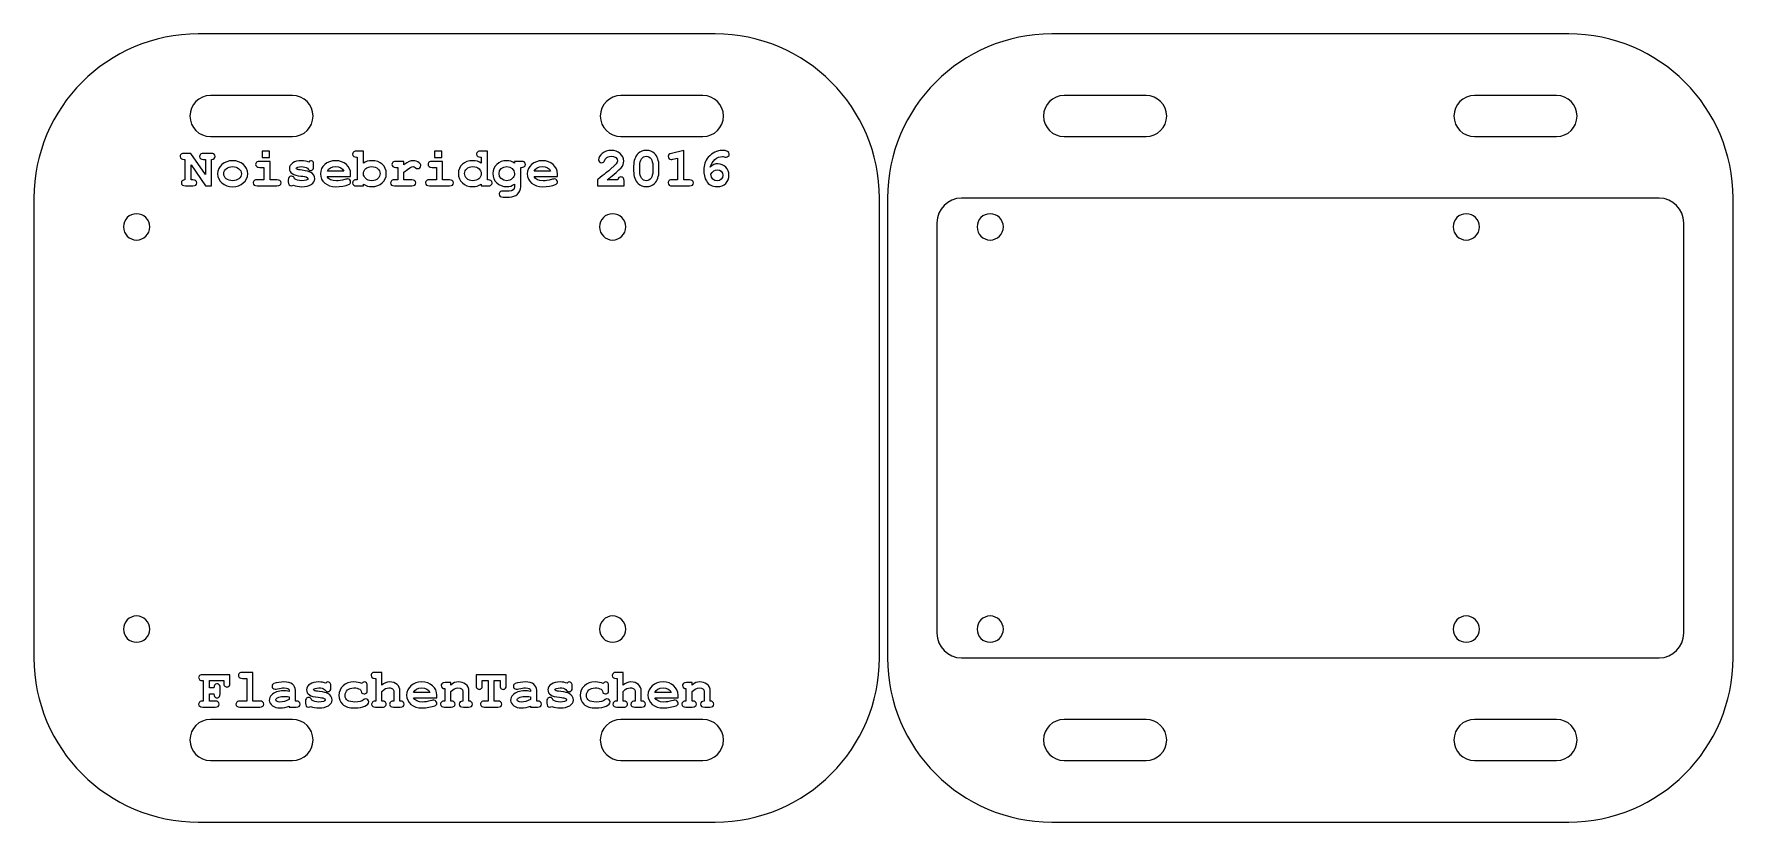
# Model space of a CAD drawing. Header units: millimetres. Extents: x 1 to 208, y 1 to 97.
import ezdxf

# ---------------------------------------------------------------- set-up
doc = ezdxf.new("R2010")
doc.units = ezdxf.units.MM
doc.layers.add('C00-00-00-BLACK', color=7, linetype='CONTINUOUS')
doc.layers.add('CFF-00-00', color=1, linetype='CONTINUOUS')

msp = doc.modelspace()

# ---------------------------------------------------------------- linework, layer by layer
at = {"layer": 'C00-00-00-BLACK', "linetype": 'CONTINUOUS'}
for p, q in [((83.9999, 97.0001), (21, 97.0001)), ((21, 97.0001), (21, 97.0001)), ((188, 97.0001), (125, 97.0001)), ((125, 97.0001), (125, 97.0001)), ((32.4999, 89.5001), (22.5, 89.5001)), ((22.5, 89.5001), (22.5, 89.5001)), ((82.4999, 89.5001), (72.5001, 89.5001)), ((72.5001, 89.5001), (72.5001, 89.5001)), ((136.5, 89.5001), (126.5, 89.5001)), ((126.5, 89.5001), (126.5, 89.5001)), ((186.5, 89.5001), (176.5, 89.5001)), ((176.5, 89.5001), (176.5, 89.5001)), ((20, 86.9999), (20, 86.9999)), ((20, 86.9999), (20, 86.9999)), ((35.0001, 86.9999), (35.0001, 86.9999)), ((35.0001, 86.9999), (35.0001, 86.9999)), ((69.9999, 86.9999), (69.9999, 86.9999)), ((69.9999, 86.9999), (69.9999, 86.9999)), ((85, 86.9999), (85, 86.9999)), ((85, 86.9999), (85, 86.9999)), ((124, 86.9999), (124, 86.9999)), ((124, 86.9999), (124, 86.9999)), ((139, 86.9999), (139, 86.9999)), ((139, 86.9999), (139, 86.9999)), ((174, 86.9999), (174, 86.9999)), ((174, 86.9999), (174, 86.9999)), ((189, 86.9999), (189, 86.9999)), ((189, 86.9999), (189, 86.9999)), ((22.5, 84.5002), (32.4999, 84.5002)), ((22.5, 84.5002), (22.5, 84.5002)), ((32.4999, 84.5002), (32.4999, 84.5002)), ((72.5001, 84.5002), (82.4999, 84.5002)), ((72.5001, 84.5002), (72.5001, 84.5002)), ((82.4999, 84.5002), (82.4999, 84.5002)), ((126.5, 84.5002), (136.5, 84.5002)), ((126.5, 84.5002), (126.5, 84.5002)), ((136.5, 84.5002), (136.5, 84.5002)), ((176.5, 84.5002), (186.5, 84.5002)), ((176.5, 84.5002), (176.5, 84.5002)), ((186.5, 84.5002), (186.5, 84.5002)), ((1, 77.0001), (1, 21)), ((104, 21), (104, 77.0001)), ((104, 77.0001), (104, 77.0001)), ((105, 77.0001), (105, 21)), ((199, 77.0001), (114, 77.0001)), ((114, 77.0001), (114, 77.0001)), ((208, 21), (208, 77.0001)), ((208, 77.0001), (208, 77.0001)), ((111, 74.0001), (111, 24)), ((202, 24), (202, 74.0001)), ((202, 74.0001), (202, 74.0001)), ((111, 24), (111, 24)), ((1, 21), (1, 21)), ((105, 21), (105, 21)), ((114, 21), (199, 21)), ((114, 21), (114, 21)), ((199, 21), (199, 21)), ((32.4999, 13.5), (22.5, 13.5)), ((22.5, 13.5), (22.5, 13.5)), ((82.4999, 13.5), (72.5001, 13.5)), ((72.5001, 13.5), (72.5001, 13.5)), ((136.5, 13.5), (126.5, 13.5)), ((126.5, 13.5), (126.5, 13.5)), ((186.5, 13.5), (176.5, 13.5)), ((176.5, 13.5), (176.5, 13.5)), ((20, 11.0001), (20, 11.0001)), ((20, 11.0001), (20, 11.0001)), ((35.0001, 11.0001), (35.0001, 11.0001)), ((35.0001, 11.0001), (35.0001, 11.0001)), ((69.9999, 11.0001), (69.9999, 11.0001)), ((69.9999, 11.0001), (69.9999, 11.0001)), ((85, 11.0001), (85, 11.0001)), ((85, 11.0001), (85, 11.0001)), ((124, 11.0001), (124, 11.0001)), ((124, 11.0001), (124, 11.0001)), ((139, 11.0001), (139, 11.0001)), ((139, 11.0001), (139, 11.0001)), ((174, 11.0001), (174, 11.0001)), ((174, 11.0001), (174, 11.0001)), ((189, 11.0001), (189, 11.0001)), ((189, 11.0001), (189, 11.0001)), ((22.5, 8.5001), (32.4999, 8.5001)), ((22.5, 8.5001), (22.5, 8.5001)), ((32.4999, 8.5001), (32.4999, 8.5001)), ((72.5001, 8.5001), (82.4999, 8.5001)), ((72.5001, 8.5001), (72.5001, 8.5001)), ((82.4999, 8.5001), (82.4999, 8.5001)), ((126.5, 8.5001), (136.5, 8.5001)), ((126.5, 8.5001), (126.5, 8.5001)), ((136.5, 8.5001), (136.5, 8.5001)), ((176.5, 8.5001), (186.5, 8.5001)), ((176.5, 8.5001), (176.5, 8.5001)), ((186.5, 8.5001), (186.5, 8.5001)), ((21, 1), (83.9999, 1)), ((21, 1), (21, 1)), ((83.9999, 1), (83.9999, 1)), ((125, 1), (188, 1)), ((125, 1), (125, 1)), ((188, 1), (188, 1))]:
    msp.add_line(p, q, dxfattribs=at)
for points in [[(21, 97.0001), (9.9543, 97.0001), (1, 88.0456), (1, 77.0001)], [(104, 77.0001), (104, 88.0456), (95.0457, 97.0001), (83.9999, 97.0001)], [(125, 97.0001), (113.954, 97.0001), (105, 88.0456), (105, 77.0001)], [(208, 77.0001), (208, 88.0456), (199.046, 97.0001), (188, 97.0001)], [(22.5, 89.5001), (21.1194, 89.5001), (20, 88.3807), (20, 86.9999)], [(35.0001, 86.9999), (35.0001, 88.3807), (33.8806, 89.5001), (32.4999, 89.5001)], [(72.5001, 89.5001), (71.1193, 89.5001), (69.9999, 88.3807), (69.9999, 86.9999)], [(85, 86.9999), (85, 88.3807), (83.8807, 89.5001), (82.4999, 89.5001)], [(126.5, 89.5001), (125.119, 89.5001), (124, 88.3807), (124, 86.9999)], [(139, 86.9999), (139, 88.3807), (137.881, 89.5001), (136.5, 89.5001)], [(176.5, 89.5001), (175.12, 89.5001), (174, 88.3807), (174, 86.9999)], [(189, 86.9999), (189, 88.3807), (187.881, 89.5001), (186.5, 89.5001)], [(20, 86.9999), (20, 85.6192), (21.1194, 84.5002), (22.5, 84.5002)], [(32.4999, 84.5002), (33.8806, 84.5002), (35.0001, 85.6192), (35.0001, 86.9999)], [(69.9999, 86.9999), (69.9999, 85.6192), (71.1193, 84.5002), (72.5001, 84.5002)], [(82.4999, 84.5002), (83.8807, 84.5002), (85, 85.6192), (85, 86.9999)], [(124, 86.9999), (124, 85.6192), (125.119, 84.5002), (126.5, 84.5002)], [(136.5, 84.5002), (137.881, 84.5002), (139, 85.6192), (139, 86.9999)], [(174, 86.9999), (174, 85.6192), (175.12, 84.5002), (176.5, 84.5002)], [(186.5, 84.5002), (187.881, 84.5002), (189, 85.6192), (189, 86.9999)], [(114, 77.0001), (112.343, 77.0001), (111, 75.6567), (111, 74.0001)], [(202, 74.0001), (202, 75.6567), (200.657, 77.0001), (199, 77.0001)], [(13.5, 75.1), (12.6165, 75.1), (11.9, 74.3835), (11.9, 73.4998)], [(15.0999, 73.4998), (15.0999, 74.3835), (14.3836, 75.1), (13.5, 75.1)], [(71.4999, 75.1), (70.6166, 75.1), (69.9001, 74.3835), (69.9001, 73.4998)], [(73.1001, 73.4998), (73.1001, 74.3835), (72.3837, 75.1), (71.4999, 75.1)], [(117.5, 75.1), (116.616, 75.1), (115.9, 74.3835), (115.9, 73.4998)], [(119.1, 73.4998), (119.1, 74.3835), (118.383, 75.1), (117.5, 75.1)], [(175.5, 75.1), (174.617, 75.1), (173.9, 74.3835), (173.9, 73.4998)], [(177.1, 73.4998), (177.1, 74.3835), (176.384, 75.1), (175.5, 75.1)], [(11.9, 73.4998), (11.9, 72.6165), (12.6165, 71.9), (13.5, 71.9)], [(13.5, 71.9), (14.3836, 71.9), (15.0999, 72.6165), (15.0999, 73.4998)], [(69.9001, 73.4998), (69.9001, 72.6165), (70.6166, 71.9), (71.4999, 71.9)], [(71.4999, 71.9), (72.3837, 71.9), (73.1001, 72.6165), (73.1001, 73.4998)], [(115.9, 73.4998), (115.9, 72.6165), (116.616, 71.9), (117.5, 71.9)], [(117.5, 71.9), (118.383, 71.9), (119.1, 72.6165), (119.1, 73.4998)], [(173.9, 73.4998), (173.9, 72.6165), (174.617, 71.9), (175.5, 71.9)], [(175.5, 71.9), (176.384, 71.9), (177.1, 72.6165), (177.1, 73.4998)], [(13.5, 26.1), (12.6165, 26.1), (11.9, 25.3835), (11.9, 24.4999)], [(15.0999, 24.4999), (15.0999, 25.3835), (14.3836, 26.1), (13.5, 26.1)], [(71.4999, 26.1), (70.6166, 26.1), (69.9001, 25.3835), (69.9001, 24.4999)], [(73.1001, 24.4999), (73.1001, 25.3835), (72.3837, 26.1), (71.4999, 26.1)], [(117.5, 26.1), (116.616, 26.1), (115.9, 25.3835), (115.9, 24.4999)], [(119.1, 24.4999), (119.1, 25.3835), (118.383, 26.1), (117.5, 26.1)], [(175.5, 26.1), (174.617, 26.1), (173.9, 25.3835), (173.9, 24.4999)], [(177.1, 24.4999), (177.1, 25.3835), (176.384, 26.1), (175.5, 26.1)], [(11.9, 24.4999), (11.9, 23.6164), (12.6165, 22.9), (13.5, 22.9)], [(13.5, 22.9), (14.3836, 22.9), (15.0999, 23.6164), (15.0999, 24.4999)], [(69.9001, 24.4999), (69.9001, 23.6164), (70.6166, 22.9), (71.4999, 22.9)], [(71.4999, 22.9), (72.3837, 22.9), (73.1001, 23.6164), (73.1001, 24.4999)], [(111, 24), (111, 22.3433), (112.343, 21), (114, 21)], [(115.9, 24.4999), (115.9, 23.6164), (116.616, 22.9), (117.5, 22.9)], [(117.5, 22.9), (118.383, 22.9), (119.1, 23.6164), (119.1, 24.4999)], [(173.9, 24.4999), (173.9, 23.6164), (174.617, 22.9), (175.5, 22.9)], [(175.5, 22.9), (176.384, 22.9), (177.1, 23.6164), (177.1, 24.4999)], [(199, 21), (200.657, 21), (202, 22.3433), (202, 24)], [(1, 21), (1, 9.9543), (9.9543, 1), (21, 1)], [(83.9999, 1), (95.0457, 1), (104, 9.9543), (104, 21)], [(105, 21), (105, 9.9543), (113.954, 1), (125, 1)], [(188, 1), (199.046, 1), (208, 9.9543), (208, 21)], [(22.5, 13.5), (21.1194, 13.5), (20, 12.3807), (20, 11.0001)], [(35.0001, 11.0001), (35.0001, 12.3807), (33.8806, 13.5), (32.4999, 13.5)], [(72.5001, 13.5), (71.1193, 13.5), (69.9999, 12.3807), (69.9999, 11.0001)], [(85, 11.0001), (85, 12.3807), (83.8807, 13.5), (82.4999, 13.5)], [(126.5, 13.5), (125.119, 13.5), (124, 12.3807), (124, 11.0001)], [(139, 11.0001), (139, 12.3807), (137.881, 13.5), (136.5, 13.5)], [(176.5, 13.5), (175.12, 13.5), (174, 12.3807), (174, 11.0001)], [(189, 11.0001), (189, 12.3807), (187.881, 13.5), (186.5, 13.5)], [(20, 11.0001), (20, 9.6194), (21.1194, 8.5001), (22.5, 8.5001)], [(32.4999, 8.5001), (33.8806, 8.5001), (35.0001, 9.6194), (35.0001, 11.0001)], [(69.9999, 11.0001), (69.9999, 9.6194), (71.1193, 8.5001), (72.5001, 8.5001)], [(82.4999, 8.5001), (83.8807, 8.5001), (85, 9.6194), (85, 11.0001)], [(124, 11.0001), (124, 9.6194), (125.119, 8.5001), (126.5, 8.5001)], [(136.5, 8.5001), (137.881, 8.5001), (139, 9.6194), (139, 11.0001)], [(174, 11.0001), (174, 9.6194), (175.12, 8.5001), (176.5, 8.5001)], [(186.5, 8.5001), (187.881, 8.5001), (189, 9.6194), (189, 11.0001)]]:
    msp.add_open_spline(points, degree=3, dxfattribs=at)
at = {"layer": 'CFF-00-00', "linetype": 'CONTINUOUS'}
for p, q in [((80.1779, 82.8206), (78.6585, 82.4491)), ((80.1779, 79.2212), (80.1779, 82.8206)), ((20.1262, 82.4491), (19.3066, 82.4491)), ((19.3066, 81.728), (19.3834, 81.728)), ((19.3834, 81.728), (19.3834, 79.2212)), ((21.8903, 79.8936), (20.1262, 82.4491)), ((20.1401, 81.0697), (21.9115, 78.5001)), ((20.1401, 79.2212), (20.1401, 81.0697)), ((22.5835, 82.4491), (21.6734, 82.4491)), ((21.6734, 81.728), (21.8903, 81.728)), ((21.8903, 81.728), (21.8903, 79.8936)), ((22.6464, 78.5001), (22.6464, 81.728)), ((25.1873, 80.839), (25.1873, 80.839)), ((25.2224, 81.5601), (25.2224, 81.5601)), ((29.7789, 81.4758), (28.5049, 81.4758)), ((28.5049, 80.7551), (29.0228, 80.7551)), ((29.681, 82.7155), (28.7986, 82.7155)), ((28.7986, 82.7155), (28.7986, 81.9587)), ((28.7986, 81.9587), (29.681, 81.9587)), ((29.0228, 80.7551), (29.0228, 79.2212)), ((29.681, 81.9587), (29.681, 82.7155)), ((29.7789, 79.2212), (29.7789, 81.4758)), ((35.0715, 80.8457), (35.0715, 81.0909)), ((41.1462, 82.7222), (40.3063, 82.7222)), ((40.3063, 82.0011), (40.3902, 82.0011)), ((40.3902, 82.0011), (40.3902, 79.2212)), ((41.1462, 81.2588), (41.1462, 82.7222)), ((42.1478, 80.8457), (42.1478, 80.8457)), ((46.0745, 81.4832), (45.1016, 81.4832)), ((45.1016, 80.7551), (45.3185, 80.7551)), ((45.3185, 80.7551), (45.3185, 79.2212)), ((46.0745, 81.0772), (46.0745, 81.4832)), ((50.7785, 81.4758), (49.5046, 81.4758)), ((49.5046, 80.7551), (50.0225, 80.7551)), ((50.6808, 82.7155), (49.7981, 82.7155)), ((49.7981, 82.7155), (49.7981, 81.9587)), ((49.7981, 81.9587), (50.6808, 81.9587)), ((50.0225, 80.7551), (50.0225, 79.2212)), ((50.6808, 81.9587), (50.6808, 82.7155)), ((50.7785, 79.2212), (50.7785, 81.4758)), ((54.4745, 80.8457), (54.4745, 80.8457)), ((56.2458, 82.7222), (55.4059, 82.7222)), ((55.4059, 82.0011), (55.4898, 82.0011)), ((55.4898, 82.0011), (55.4898, 81.2588)), ((56.2458, 79.2212), (56.2458, 82.7222)), ((58.5974, 80.8457), (58.5974, 80.8457)), ((60.3829, 81.4758), (59.5429, 81.4758)), ((59.5429, 81.4758), (59.5429, 81.2655)), ((60.2989, 78.395), (60.2989, 80.7551)), ((60.2989, 80.7551), (60.3829, 80.7551)), ((74.0526, 80.923), (74.0526, 80.2926)), ((74.8093, 80.2502), (74.8093, 80.972)), ((76.3916, 80.972), (76.3916, 80.2502)), ((77.1476, 80.2926), (77.1476, 80.923)), ((78.8479, 81.7418), (79.4219, 81.8892)), ((79.4219, 81.8892), (79.4219, 79.2212)), ((83.3977, 80.7826), (83.3977, 80.7826)), ((20.357, 79.2212), (20.1401, 79.2212)), ((29.0228, 79.2212), (28.1966, 79.2212)), ((30.6057, 79.2212), (29.7789, 79.2212)), ((31.9831, 79.2004), (31.9831, 78.9764)), ((36.7369, 79.6484), (39.5796, 79.6484)), ((38.7389, 80.2926), (36.7506, 80.2926)), ((39.5796, 79.6484), (39.5796, 79.9356)), ((40.3902, 79.2212), (40.3063, 79.2212)), ((41.1462, 78.5001), (41.1462, 78.7104)), ((45.3185, 79.2212), (44.94, 79.2212)), ((46.0745, 79.2212), (46.0745, 80.1663)), ((47.0196, 79.2212), (46.0745, 79.2212)), ((50.0225, 79.2212), (49.1963, 79.2212)), ((51.6054, 79.2212), (50.7785, 79.2212)), ((55.4898, 78.7104), (55.4898, 78.5001)), ((56.3305, 79.2212), (56.2458, 79.2212)), ((59.5429, 78.7104), (59.5429, 78.395)), ((61.9365, 79.6484), (64.7792, 79.6484)), ((63.9385, 80.2926), (61.9502, 80.2926)), ((64.7792, 79.6484), (64.7792, 79.9356)), ((69.692, 79.2847), (69.6496, 79.2494)), ((69.6496, 79.2494), (69.6496, 78.5001)), ((72.1353, 79.2282), (70.8265, 79.2282)), ((72.8846, 78.5001), (72.8846, 79.1164)), ((79.4219, 79.2212), (78.7428, 79.2212)), ((80.8574, 79.2212), (80.1779, 79.2212)), ((83.4538, 79.9144), (83.4538, 79.9144)), ((19.4535, 78.5001), (20.357, 78.5001)), ((21.9115, 78.5001), (22.6464, 78.5001)), ((28.1966, 78.5001), (30.6057, 78.5001)), ((40.3063, 78.5001), (41.1462, 78.5001)), ((44.94, 78.5001), (47.0196, 78.5001)), ((49.1963, 78.5001), (51.6054, 78.5001)), ((55.4898, 78.5001), (56.3305, 78.5001)), ((58.9125, 77.8492), (58.1491, 77.8492)), ((58.1491, 77.1275), (58.9336, 77.1275)), ((69.6496, 78.5001), (72.8846, 78.5001)), ((78.7428, 78.5001), (80.8574, 78.5001)), ((24.8799, 18.949), (21.5535, 18.949)), ((24.8799, 17.9131), (24.8799, 18.949)), ((27.6789, 19.2222), (26.4049, 19.2222)), ((27.6789, 15.721), (27.6789, 19.2222)), ((43.3938, 19.2222), (42.5531, 19.2222)), ((43.3938, 17.6889), (43.3938, 19.2222)), ((58.535, 18.949), (54.8658, 18.949)), ((54.8658, 18.949), (54.8658, 17.6399)), ((58.535, 17.6399), (58.535, 18.949)), ((72.7932, 19.2222), (71.9526, 19.2222)), ((72.7932, 17.6889), (72.7932, 19.2222)), ((21.5535, 18.228), (21.6309, 18.228)), ((21.6309, 18.228), (21.6309, 15.721)), ((22.3869, 17.339), (22.3869, 18.228)), ((22.3869, 18.228), (24.1232, 18.228)), ((22.926, 17.339), (22.3869, 17.339)), ((22.3869, 16.6246), (22.926, 16.6246)), ((22.3869, 15.721), (22.3869, 16.6246)), ((22.926, 17.3529), (22.926, 17.339)), ((22.926, 16.6246), (22.926, 16.6034)), ((23.6754, 16.6034), (23.6754, 17.3529)), ((24.1232, 18.228), (24.1232, 17.9131)), ((26.4049, 18.4939), (26.9228, 18.4939)), ((26.9228, 18.4939), (26.9228, 15.721)), ((32.0892, 17.0446), (32.0892, 16.9189)), ((32.8525, 15.721), (32.8525, 17.0446)), ((37.1715, 17.3456), (37.1715, 17.591)), ((41.6094, 17.0797), (41.6094, 17.591)), ((42.5531, 18.5011), (42.6371, 18.5011)), ((42.6371, 18.5011), (42.6371, 15.721)), ((43.3938, 15.721), (43.3938, 16.9044)), ((44.8359, 16.8349), (44.8359, 15.721)), ((45.5926, 15.721), (45.5926, 16.9256)), ((49.239, 16.7926), (47.2504, 16.7926)), ((51.0371, 17.255), (51.0371, 15.721)), ((51.7938, 17.976), (51.1069, 17.976)), ((51.7938, 17.6889), (51.7938, 17.976)), ((51.7938, 15.721), (51.7938, 16.8978)), ((53.243, 16.8839), (53.243, 15.721)), ((53.999, 15.721), (53.999, 16.9117)), ((55.6225, 17.6399), (55.6225, 18.228)), ((55.6225, 18.228), (56.3157, 18.228)), ((56.3157, 18.228), (56.3157, 15.721)), ((57.0717, 18.228), (57.779, 18.228)), ((57.0717, 15.721), (57.0717, 18.228)), ((57.779, 18.228), (57.779, 17.6399)), ((61.4888, 17.0446), (61.4888, 16.9189)), ((62.2519, 15.721), (62.2519, 17.0446)), ((66.5709, 17.3456), (66.5709, 17.591)), ((71.0089, 17.0797), (71.0089, 17.591)), ((71.9526, 18.5011), (72.0365, 18.5011)), ((72.0365, 18.5011), (72.0365, 15.721)), ((72.7932, 15.721), (72.7932, 16.9044)), ((74.2354, 16.8349), (74.2354, 15.721)), ((74.9921, 15.721), (74.9921, 16.9256)), ((78.6384, 16.7926), (76.6498, 16.7926)), ((80.4365, 17.255), (80.4365, 15.721)), ((81.1932, 17.976), (80.5067, 17.976)), ((81.1932, 17.6889), (81.1932, 17.976)), ((81.1932, 15.721), (81.1932, 16.8978)), ((82.6424, 16.8839), (82.6424, 15.721)), ((83.3984, 15.721), (83.3984, 16.9117)), ((21.6309, 15.721), (21.5535, 15.721)), ((21.5535, 15), (23.0589, 15)), ((23.0589, 15.721), (22.3869, 15.721)), ((26.9228, 15.721), (26.0967, 15.721)), ((26.0967, 15), (28.5057, 15)), ((28.5057, 15.721), (27.6789, 15.721)), ((32.0892, 15.133), (32.0892, 15)), ((32.0892, 15), (32.9365, 15)), ((32.0964, 16.2396), (32.0964, 15.9453)), ((32.9365, 15.721), (32.8525, 15.721)), ((34.0831, 15.7006), (34.0831, 15.4763)), ((42.6371, 15.721), (42.6233, 15.721)), ((42.6233, 15), (43.4075, 15)), ((43.4075, 15.721), (43.3938, 15.721)), ((44.8359, 15.721), (44.8218, 15.721)), ((44.8218, 15), (45.6064, 15)), ((45.6064, 15.721), (45.5926, 15.721)), ((47.2366, 16.1483), (50.0796, 16.1483)), ((50.0796, 16.1483), (50.0796, 16.4354)), ((51.0371, 15.721), (51.023, 15.721)), ((51.023, 15), (51.8075, 15)), ((51.8075, 15.721), (51.7938, 15.721)), ((53.3132, 15), (53.9362, 15)), ((56.3157, 15.721), (55.8885, 15.721)), ((55.8885, 15), (57.5056, 15)), ((57.5056, 15.721), (57.0717, 15.721)), ((61.4888, 15.133), (61.4888, 15)), ((61.4888, 15), (62.3358, 15)), ((61.4959, 16.2396), (61.4959, 15.9453)), ((62.3358, 15.721), (62.2519, 15.721)), ((63.4827, 15.7006), (63.4827, 15.4763)), ((72.0365, 15.721), (72.0228, 15.721)), ((72.0228, 15), (72.8073, 15)), ((72.8073, 15.721), (72.7932, 15.721)), ((74.2354, 15.721), (74.2213, 15.721)), ((74.2213, 15), (75.0058, 15)), ((75.0058, 15.721), (74.9921, 15.721)), ((76.636, 16.1483), (79.4791, 16.1483)), ((79.4791, 16.1483), (79.4791, 16.4354)), ((80.4365, 15.721), (80.4228, 15.721)), ((80.4228, 15), (81.207, 15)), ((81.207, 15.721), (81.1932, 15.721)), ((82.7126, 15), (83.3356, 15))]:
    msp.add_line(p, q, dxfattribs=at)
for points in [[(71.3303, 82.8206), (70.903, 82.8206), (70.5108, 82.6805), (70.2236, 82.435)], [(72.8497, 81.5037), (72.8497, 82.2533), (72.1988, 82.8206), (71.3303, 82.8206)], [(75.6003, 82.8206), (75.1942, 82.8206), (74.8584, 82.6943), (74.6061, 82.4491)], [(76.5944, 82.4491), (76.3425, 82.6943), (76.0067, 82.8206), (75.6003, 82.8206)], [(84.8614, 82.8206), (84.2098, 82.8206), (83.6217, 82.5338), (83.1529, 81.9799)], [(85.7088, 82.3584), (85.7088, 82.6382), (85.3729, 82.8206), (84.8614, 82.8206)], [(18.9984, 82.4001), (18.8866, 82.3306), (18.8165, 82.2113), (18.8165, 82.085)], [(18.8165, 82.085), (18.8165, 81.9732), (18.8794, 81.861), (18.9706, 81.7908)], [(18.9706, 81.7908), (19.0474, 81.7418), (19.1248, 81.728), (19.3066, 81.728)], [(19.3066, 82.4491), (19.1314, 82.4491), (19.0613, 82.435), (18.9984, 82.4001)], [(21.3651, 82.4001), (21.2533, 82.3306), (21.1832, 82.2113), (21.1832, 82.085)], [(21.1832, 82.085), (21.1832, 81.9732), (21.2394, 81.861), (21.3373, 81.7908)], [(21.3373, 81.7908), (21.4141, 81.7418), (21.4914, 81.728), (21.6734, 81.728)], [(21.6734, 82.4491), (21.4981, 82.4491), (21.4286, 82.435), (21.3651, 82.4001)], [(22.9196, 82.3796), (22.8428, 82.435), (22.7727, 82.4491), (22.5835, 82.4491)], [(22.6464, 81.728), (22.9196, 81.7351), (23.0736, 81.861), (23.0736, 82.085)], [(23.0736, 82.085), (23.0736, 82.2043), (23.0181, 82.3094), (22.9196, 82.3796)], [(25.2224, 81.5601), (24.172, 81.5601), (23.3663, 80.874), (23.3663, 79.9779)], [(24.1231, 79.9779), (24.1231, 80.4605), (24.592, 80.839), (25.1873, 80.839)], [(25.1873, 80.839), (25.8104, 80.839), (26.2794, 80.4679), (26.2794, 79.9779)], [(27.0354, 79.9779), (27.0354, 80.8595), (26.2305, 81.5601), (25.2224, 81.5601)], [(28.1894, 81.4271), (28.0776, 81.3569), (28.0075, 81.2451), (28.0075, 81.1188)], [(28.0075, 81.1188), (28.0075, 80.874), (28.1755, 80.7551), (28.5049, 80.7551)], [(28.5049, 81.4758), (28.3157, 81.4758), (28.2595, 81.4687), (28.1894, 81.4271)], [(33.5872, 81.5601), (32.7326, 81.5601), (32.1168, 81.1678), (32.1168, 80.6147)], [(32.943, 80.6358), (32.943, 80.7339), (33.279, 80.839), (33.6077, 80.839)], [(34.4762, 81.3992), (34.2169, 81.5037), (33.9232, 81.5601), (33.5872, 81.5601)], [(33.6077, 80.839), (33.8948, 80.839), (34.1263, 80.7755), (34.3082, 80.6499)], [(34.7143, 81.5601), (34.6025, 81.5601), (34.539, 81.5181), (34.4762, 81.3992)], [(35.0431, 81.3357), (35.0087, 81.4687), (34.8684, 81.5601), (34.7143, 81.5601)], [(35.0014, 80.5233), (35.0576, 80.5935), (35.0715, 80.6637), (35.0715, 80.8457)], [(35.0715, 81.0909), (35.0715, 81.2239), (35.0642, 81.2729), (35.0431, 81.3357)], [(37.738, 81.5601), (36.6945, 81.5601), (35.9033, 80.8669), (35.9033, 79.9631)], [(36.7506, 80.2926), (36.8625, 80.6147), (37.2685, 80.839), (37.7448, 80.839)], [(39.5796, 79.9356), (39.5796, 80.874), (38.8024, 81.5601), (37.738, 81.5601)], [(37.7448, 80.839), (38.221, 80.839), (38.62, 80.6147), (38.7389, 80.2926)], [(40.047, 82.7017), (39.914, 82.652), (39.8163, 82.5126), (39.8163, 82.3648)], [(39.8163, 82.3648), (39.8163, 82.2459), (39.8724, 82.1415), (39.9704, 82.0713)], [(39.9704, 82.0713), (40.0403, 82.0152), (40.1172, 82.0011), (40.3063, 82.0011)], [(40.3063, 82.7222), (40.1662, 82.7222), (40.1172, 82.7222), (40.047, 82.7017)], [(42.1689, 81.5672), (41.7696, 81.5672), (41.4196, 81.462), (41.1462, 81.2588)], [(41.1462, 79.9779), (41.1462, 80.4884), (41.5597, 80.8457), (42.1478, 80.8457)], [(42.1478, 80.8457), (42.491, 80.8457), (42.708, 80.7688), (42.9038, 80.5868)], [(43.4291, 81.1262), (43.1003, 81.4271), (42.7009, 81.5672), (42.1689, 81.5672)], [(43.9265, 79.9917), (43.9265, 80.433), (43.7586, 80.8249), (43.4291, 81.1262)], [(44.7933, 81.4271), (44.6814, 81.3643), (44.6116, 81.2451), (44.6116, 81.1188)], [(44.6116, 81.1188), (44.6116, 80.8807), (44.7795, 80.7551), (45.1016, 80.7551)], [(45.1016, 81.4832), (44.9753, 81.4832), (44.8423, 81.462), (44.7933, 81.4271)], [(47.2161, 81.5601), (46.8658, 81.5601), (46.621, 81.4546), (46.0745, 81.0772)], [(46.0745, 80.1663), (46.7124, 80.6711), (46.9921, 80.839), (47.2024, 80.839)], [(47.2024, 80.839), (47.293, 80.839), (47.3558, 80.8105), (47.4543, 80.7265)], [(47.9234, 81.3008), (47.6991, 81.4758), (47.4684, 81.5601), (47.2161, 81.5601)], [(47.7481, 80.5935), (47.951, 80.5935), (48.1263, 80.7614), (48.1263, 80.9646)], [(48.1263, 80.9646), (48.1263, 81.0909), (48.0702, 81.1816), (47.9234, 81.3008)], [(49.1889, 81.4271), (49.0774, 81.3569), (49.0072, 81.2451), (49.0072, 81.1188)], [(49.0072, 81.1188), (49.0072, 80.874), (49.1751, 80.7551), (49.5046, 80.7551)], [(49.5046, 81.4758), (49.3155, 81.4758), (49.2591, 81.4687), (49.1889, 81.4271)], [(53.2003, 81.1262), (52.8712, 80.8249), (52.7029, 80.433), (52.7029, 79.9917)], [(54.4678, 81.5672), (53.9288, 81.5672), (53.5291, 81.4271), (53.2003, 81.1262)], [(53.7256, 80.5868), (53.914, 80.7688), (54.1383, 80.8457), (54.4745, 80.8457)], [(55.4898, 81.2588), (55.2164, 81.462), (54.8668, 81.5672), (54.4678, 81.5672)], [(54.4745, 80.8457), (54.8104, 80.8457), (55.028, 80.7688), (55.2238, 80.5868)], [(55.0975, 82.6731), (54.9857, 82.6029), (54.9155, 82.4914), (54.9155, 82.3648)], [(54.9155, 82.3648), (54.9155, 82.2459), (54.972, 82.1415), (55.0697, 82.0713)], [(55.0697, 82.0713), (55.1466, 82.0222), (55.2164, 82.0011), (55.4059, 82.0011)], [(55.4059, 82.7222), (55.2238, 82.7222), (55.1677, 82.7155), (55.0975, 82.6731)], [(58.5837, 81.5672), (57.6238, 81.5672), (56.9031, 80.8881), (56.9031, 79.9842)], [(57.6591, 79.9917), (57.6591, 80.4679), (58.0789, 80.8457), (58.5974, 80.8457)], [(59.5429, 81.2655), (59.2836, 81.462), (58.9411, 81.5672), (58.5837, 81.5672)], [(58.5974, 80.8457), (59.1227, 80.8457), (59.5429, 80.4679), (59.5429, 79.9984)], [(60.7191, 81.413), (60.6421, 81.462), (60.5794, 81.4758), (60.3829, 81.4758)], [(60.3829, 80.7551), (60.5508, 80.7551), (60.6284, 80.7688), (60.6912, 80.8038)], [(60.6912, 80.8038), (60.803, 80.874), (60.8729, 80.9932), (60.8729, 81.1188)], [(60.8729, 81.1188), (60.8729, 81.2313), (60.8175, 81.3431), (60.7191, 81.413)], [(62.9377, 81.5601), (61.8942, 81.5601), (61.1029, 80.8669), (61.1029, 79.9631)], [(61.9502, 80.2926), (62.0621, 80.6147), (62.4681, 80.839), (62.9444, 80.839)], [(64.7792, 79.9356), (64.7792, 80.874), (64.002, 81.5601), (62.9377, 81.5601)], [(62.9444, 80.839), (63.4206, 80.839), (63.8196, 80.6147), (63.9385, 80.2926)], [(70.2236, 82.435), (69.9791, 82.2254), (69.7897, 81.8959), (69.7897, 81.6716)], [(69.7897, 81.6716), (69.7897, 81.4832), (69.965, 81.322), (70.1682, 81.322)], [(70.1682, 81.322), (70.3291, 81.322), (70.4691, 81.4059), (70.5108, 81.5322)], [(70.5108, 81.5322), (70.5884, 81.7492), (70.5947, 81.763), (70.6582, 81.8332)], [(70.6582, 81.8332), (70.8124, 82.0011), (71.0434, 82.0992), (71.3165, 82.0992)], [(70.8265, 79.2282), (72.6468, 80.6916), (72.8497, 80.923), (72.8497, 81.5037)], [(72.0937, 81.5248), (72.0937, 81.3079), (71.9811, 81.1749), (71.2816, 80.5656)], [(71.3165, 82.0992), (71.7578, 82.0992), (72.0937, 81.8543), (72.0937, 81.5248)], [(74.6061, 82.4491), (74.2555, 82.0924), (74.0526, 81.5389), (74.0526, 80.923)], [(74.8093, 80.972), (74.8093, 81.6578), (75.117, 82.0992), (75.6003, 82.0992)], [(75.6003, 82.0992), (76.0832, 82.0992), (76.3916, 81.6578), (76.3916, 80.972)], [(77.1476, 80.923), (77.1476, 81.5389), (76.9444, 82.0924), (76.5944, 82.4491)], [(78.6585, 82.4491), (78.365, 82.3796), (78.2666, 82.2808), (78.2666, 82.078)], [(78.2666, 82.078), (78.2666, 81.8681), (78.4204, 81.7002), (78.6169, 81.7002)], [(78.6169, 81.7002), (78.6871, 81.7002), (78.7075, 81.7069), (78.8479, 81.7418)], [(83.1529, 81.9799), (82.7885, 81.5527), (82.6064, 81.0348), (82.6064, 80.4393)], [(83.3977, 80.7826), (83.5868, 81.5389), (84.2098, 82.078), (84.903, 82.078)], [(84.3086, 81.189), (83.9717, 81.189), (83.7061, 81.0697), (83.3977, 80.7826)], [(85.6738, 79.7952), (85.6738, 80.5656), (85.0646, 81.189), (84.3086, 81.189)], [(84.903, 82.078), (84.9665, 82.078), (84.9944, 82.0713), (85.0713, 82.0427)], [(85.0713, 82.0427), (85.1902, 82.0011), (85.2604, 81.9873), (85.3239, 81.9873)], [(85.3239, 81.9873), (85.5334, 81.9873), (85.7088, 82.1552), (85.7088, 82.3584)], [(19.3834, 79.2212), (19.1175, 79.2212), (18.9567, 79.0882), (18.9567, 78.8638)], [(18.9567, 78.8638), (18.9567, 78.6264), (19.1248, 78.5001), (19.4535, 78.5001)], [(20.6931, 79.158), (20.6163, 79.2145), (20.5528, 79.2212), (20.357, 79.2212)], [(20.357, 78.5001), (20.6792, 78.5001), (20.8472, 78.619), (20.8472, 78.8638)], [(20.8472, 78.8638), (20.8472, 78.9764), (20.791, 79.0882), (20.6931, 79.158)], [(23.3663, 79.9779), (23.3663, 79.0882), (24.172, 78.395), (25.2012, 78.395)], [(25.2012, 79.1164), (24.592, 79.1164), (24.1231, 79.4942), (24.1231, 79.9779)], [(25.2012, 78.395), (26.2305, 78.395), (27.0354, 79.0882), (27.0354, 79.9779)], [(26.2794, 79.9779), (26.2794, 79.4942), (25.8104, 79.1164), (25.2012, 79.1164)], [(27.8884, 79.1722), (27.7766, 79.1019), (27.7065, 78.9831), (27.7065, 78.8638)], [(27.7065, 78.8638), (27.7065, 78.6264), (27.8745, 78.5001), (28.1966, 78.5001)], [(28.1966, 79.2212), (28.0148, 79.2212), (27.9585, 79.2145), (27.8884, 79.1722)], [(30.9417, 79.151), (30.8643, 79.2071), (30.7942, 79.2212), (30.6057, 79.2212)], [(30.6057, 78.5001), (30.9278, 78.5001), (31.0958, 78.6264), (31.0958, 78.8638)], [(31.0958, 78.8638), (31.0958, 78.9764), (31.0396, 79.0815), (30.9417, 79.151)], [(32.0533, 79.5228), (31.9977, 79.4452), (31.9831, 79.3824), (31.9831, 79.2004)], [(31.9831, 78.9764), (31.9831, 78.6543), (32.1095, 78.5072), (32.3688, 78.5072)], [(32.3688, 79.6696), (32.2358, 79.6696), (32.1307, 79.6205), (32.0533, 79.5228)], [(32.1168, 80.6147), (32.1168, 80.0756), (32.5368, 79.7952), (33.531, 79.6907)], [(32.7465, 79.3612), (32.6837, 79.5715), (32.5646, 79.6696), (32.3688, 79.6696)], [(33.6077, 79.1164), (33.2366, 79.1164), (32.943, 79.2004), (32.7465, 79.3612)], [(33.1109, 80.4958), (33.0058, 80.5381), (32.943, 80.5868), (32.943, 80.6358)], [(33.6917, 80.3977), (33.2439, 80.4605), (33.2016, 80.4679), (33.1109, 80.4958)], [(33.531, 79.6907), (33.9093, 79.6555), (34.0562, 79.6272), (34.168, 79.5856)], [(34.3922, 79.375), (34.3922, 79.2357), (34.0211, 79.1164), (33.6077, 79.1164)], [(33.6362, 78.395), (34.5529, 78.395), (35.2184, 78.801), (35.2184, 79.3612)], [(34.7143, 80.1458), (34.504, 80.2576), (34.2103, 80.3349), (33.6917, 80.3977)], [(34.168, 79.5856), (34.3082, 79.5292), (34.3922, 79.4526), (34.3922, 79.375)], [(34.3082, 80.6499), (34.4345, 80.433), (34.5185, 80.3765), (34.6932, 80.3765)], [(34.6932, 80.3765), (34.8122, 80.3765), (34.9247, 80.433), (35.0014, 80.5233)], [(35.2184, 79.3612), (35.2184, 79.6833), (35.0292, 79.9779), (34.7143, 80.1458)], [(35.9033, 79.9631), (35.9033, 79.0466), (36.6734, 78.395), (37.78, 78.395)], [(37.8428, 79.1164), (37.2618, 79.1164), (36.9115, 79.2847), (36.7369, 79.6484)], [(38.977, 79.3052), (38.3466, 79.1443), (38.1649, 79.1164), (37.8428, 79.1164)], [(39.2225, 79.3401), (39.1449, 79.3401), (39.0684, 79.3263), (38.977, 79.3052)], [(39.5796, 78.9764), (39.5796, 79.1792), (39.4257, 79.3401), (39.2225, 79.3401)], [(39.3203, 78.6543), (39.4956, 78.7241), (39.5796, 78.8296), (39.5796, 78.9764)], [(39.9979, 79.1722), (39.8861, 79.1094), (39.8163, 78.9901), (39.8163, 78.8638)], [(39.8163, 78.8638), (39.8163, 78.7453), (39.8724, 78.6402), (39.9704, 78.5703)], [(40.3063, 79.2212), (40.1309, 79.2212), (40.0607, 79.2145), (39.9979, 79.1722)], [(41.4129, 79.3891), (41.245, 79.5503), (41.1462, 79.7673), (41.1462, 79.9779)], [(41.1462, 78.7104), (41.4895, 78.4927), (41.7696, 78.4087), (42.1756, 78.4087)], [(42.1615, 79.1305), (41.8331, 79.1305), (41.6013, 79.2145), (41.4129, 79.3891)], [(42.9038, 79.3891), (42.7154, 79.2145), (42.484, 79.1305), (42.1615, 79.1305)], [(42.1756, 78.4087), (43.2054, 78.4087), (43.9265, 79.0603), (43.9265, 79.9917)], [(42.9038, 80.5868), (43.0717, 80.4256), (43.1705, 80.2086), (43.1705, 79.9917)], [(43.1705, 79.9917), (43.1705, 79.7747), (43.0717, 79.5503), (42.9038, 79.3891)], [(44.6327, 79.1722), (44.5202, 79.1094), (44.45, 78.9831), (44.45, 78.8638)], [(44.45, 78.8638), (44.45, 78.6264), (44.6179, 78.5001), (44.94, 78.5001)], [(44.94, 79.2212), (44.7583, 79.2212), (44.7019, 79.2145), (44.6327, 79.1722)], [(47.3632, 79.151), (47.2863, 79.2071), (47.2161, 79.2212), (47.0196, 79.2212)], [(47.0196, 78.5001), (47.3491, 78.5001), (47.5171, 78.619), (47.5171, 78.8638)], [(47.5171, 78.8638), (47.5171, 78.9764), (47.461, 79.0815), (47.3632, 79.151)], [(47.4543, 80.7265), (47.5661, 80.6288), (47.643, 80.5935), (47.7481, 80.5935)], [(48.8879, 79.1722), (48.7761, 79.1019), (48.7063, 78.9831), (48.7063, 78.8638)], [(48.7063, 78.8638), (48.7063, 78.6264), (48.8742, 78.5001), (49.1963, 78.5001)], [(49.1963, 79.2212), (49.0142, 79.2212), (48.9581, 79.2145), (48.8879, 79.1722)], [(51.9412, 79.151), (51.864, 79.2071), (51.7938, 79.2212), (51.6054, 79.2212)], [(51.6054, 78.5001), (51.9275, 78.5001), (52.0954, 78.6264), (52.0954, 78.8638)], [(52.0954, 78.8638), (52.0954, 78.9764), (52.0393, 79.0815), (51.9412, 79.151)], [(52.7029, 79.9917), (52.7029, 79.5433), (52.8712, 79.151), (53.2003, 78.8501)], [(53.2003, 78.8501), (53.5291, 78.5491), (53.9288, 78.4087), (54.4604, 78.4087)], [(53.4592, 79.9917), (53.4592, 80.2086), (53.557, 80.4256), (53.7256, 80.5868)], [(53.7256, 79.3891), (53.557, 79.5503), (53.4592, 79.7673), (53.4592, 79.9917)], [(54.4678, 79.1305), (54.1457, 79.1305), (53.914, 79.2145), (53.7256, 79.3891)], [(54.4604, 78.4087), (54.8668, 78.4087), (55.1466, 78.4927), (55.4898, 78.7104)], [(55.4898, 79.9984), (55.4898, 79.4805), (55.0771, 79.1305), (54.4678, 79.1305)], [(55.2238, 80.5868), (55.3918, 80.433), (55.4898, 80.2086), (55.4898, 79.9984)], [(56.6663, 79.158), (56.5891, 79.2071), (56.5263, 79.2212), (56.3305, 79.2212)], [(56.6381, 78.5491), (56.7503, 78.619), (56.8205, 78.7382), (56.8205, 78.8638)], [(56.8205, 78.8638), (56.8205, 78.9764), (56.7644, 79.0882), (56.6663, 79.158)], [(56.9031, 79.9842), (56.9031, 79.0882), (57.6312, 78.402), (58.5837, 78.402)], [(58.5974, 79.1305), (58.0789, 79.1305), (57.6591, 79.5154), (57.6591, 79.9917)], [(58.5837, 78.402), (58.9336, 78.402), (59.2483, 78.5001), (59.5429, 78.7104)], [(59.5429, 79.9984), (59.5429, 79.508), (59.1294, 79.1305), (58.5974, 79.1305)], [(61.1029, 79.9631), (61.1029, 79.0466), (61.873, 78.395), (62.9793, 78.395)], [(63.0421, 79.1164), (62.4614, 79.1164), (62.1111, 79.2847), (61.9365, 79.6484)], [(64.1766, 79.3052), (63.5462, 79.1443), (63.3645, 79.1164), (63.0421, 79.1164)], [(64.4222, 79.3401), (64.3445, 79.3401), (64.268, 79.3263), (64.1766, 79.3052)], [(64.7792, 78.9764), (64.7792, 79.1792), (64.625, 79.3401), (64.4222, 79.3401)], [(64.5199, 78.6543), (64.6952, 78.7241), (64.7792, 78.8296), (64.7792, 78.9764)], [(71.2816, 80.5656), (70.9944, 80.3137), (70.5041, 79.9144), (69.692, 79.2847)], [(72.5064, 79.5856), (72.2828, 79.5856), (72.1639, 79.4731), (72.1353, 79.2282)], [(72.8285, 79.4173), (72.7583, 79.5228), (72.6394, 79.5856), (72.5064, 79.5856)], [(72.8846, 79.1164), (72.8846, 79.2847), (72.8708, 79.3475), (72.8285, 79.4173)], [(74.0526, 80.2926), (74.0526, 79.6833), (74.2555, 79.1231), (74.6061, 78.7732)], [(74.6061, 78.7732), (74.8584, 78.528), (75.1942, 78.402), (75.6003, 78.402)], [(75.6003, 79.1231), (75.124, 79.1231), (74.8093, 79.5715), (74.8093, 80.2502)], [(76.3916, 80.2502), (76.3916, 79.5715), (76.0765, 79.1231), (75.6003, 79.1231)], [(75.6003, 78.402), (76.0067, 78.402), (76.3425, 78.528), (76.5944, 78.7732)], [(76.5944, 78.7732), (76.9444, 79.1231), (77.1476, 79.6833), (77.1476, 80.2926)], [(78.4352, 79.1722), (78.3227, 79.1019), (78.2525, 78.9831), (78.2525, 78.8638)], [(78.2525, 78.8638), (78.2525, 78.752), (78.316, 78.6331), (78.4066, 78.5703)], [(78.7428, 79.2212), (78.5608, 79.2212), (78.5047, 79.2145), (78.4352, 79.1722)], [(81.1932, 79.151), (81.1167, 79.2071), (81.0465, 79.2212), (80.8574, 79.2212)], [(80.8574, 78.5001), (81.1795, 78.5001), (81.3474, 78.6264), (81.3474, 78.8638)], [(81.3474, 78.8638), (81.3474, 78.9764), (81.292, 79.0815), (81.1932, 79.151)], [(82.6064, 80.4393), (82.6064, 79.9493), (82.7327, 79.4173), (82.9222, 79.0952)], [(82.9222, 79.0952), (83.1878, 78.6331), (83.6217, 78.402), (84.2172, 78.402)], [(83.4538, 79.9144), (83.6359, 80.2365), (83.9791, 80.4679), (84.2733, 80.4679)], [(84.2384, 79.1231), (83.7971, 79.1231), (83.5519, 79.3686), (83.4538, 79.9144)], [(84.2172, 78.402), (84.6935, 78.402), (85.0434, 78.528), (85.3027, 78.801)], [(84.9178, 79.8026), (84.9178, 79.3824), (84.6586, 79.1231), (84.2384, 79.1231)], [(84.2733, 80.4679), (84.6307, 80.4679), (84.9178, 80.1737), (84.9178, 79.8026)], [(85.3027, 78.801), (85.5408, 79.0603), (85.6738, 79.4036), (85.6738, 79.7952)], [(32.3688, 78.5072), (32.4594, 78.5072), (32.5229, 78.528), (32.5996, 78.5841)], [(32.5996, 78.5841), (32.8728, 78.4578), (33.23, 78.395), (33.6362, 78.395)], [(37.78, 78.395), (38.2838, 78.395), (39.0056, 78.5139), (39.3203, 78.6543)], [(39.9704, 78.5703), (40.0403, 78.5213), (40.1309, 78.5001), (40.3063, 78.5001)], [(56.3305, 78.5001), (56.4984, 78.5001), (56.5753, 78.5139), (56.6381, 78.5491)], [(57.8414, 77.7995), (57.7293, 77.7367), (57.6591, 77.6111), (57.6591, 77.4848)], [(57.6591, 77.4848), (57.6591, 77.373), (57.7152, 77.2679), (57.8132, 77.1977)], [(57.8132, 77.1977), (57.8831, 77.1416), (57.9744, 77.1275), (58.1491, 77.1275)], [(58.1491, 77.8492), (57.9674, 77.8492), (57.9109, 77.8418), (57.8414, 77.7995)], [(59.5429, 78.395), (59.5429, 78.0662), (59.2907, 77.8492), (58.9125, 77.8492)], [(58.9336, 77.1275), (59.7182, 77.1275), (60.3063, 77.6806), (60.2989, 78.395)], [(62.9793, 78.395), (63.4834, 78.395), (64.2052, 78.5139), (64.5199, 78.6543)], [(78.4066, 78.5703), (78.4768, 78.5213), (78.582, 78.5001), (78.7428, 78.5001)], [(21.2459, 18.9), (21.1334, 18.8306), (21.0633, 18.7115), (21.0633, 18.5924)], [(21.5535, 18.949), (21.3716, 18.949), (21.3153, 18.9423), (21.2459, 18.9)], [(26.0894, 19.1732), (25.9776, 19.1031), (25.9075, 18.984), (25.9075, 18.8583)], [(25.9075, 18.8583), (25.9075, 18.7393), (25.9637, 18.6341), (26.0689, 18.564)], [(26.4049, 19.2222), (26.223, 19.2222), (26.1595, 19.2083), (26.0894, 19.1732)], [(42.2945, 19.2016), (42.1608, 19.152), (42.0631, 19.0125), (42.0631, 18.865)], [(42.0631, 18.865), (42.0631, 18.7459), (42.1192, 18.6414), (42.2169, 18.5713)], [(42.5531, 19.2222), (42.4134, 19.2222), (42.364, 19.2222), (42.2945, 19.2016)], [(71.694, 19.2016), (71.5603, 19.152), (71.4625, 19.0125), (71.4625, 18.865)], [(71.4625, 18.865), (71.4625, 18.7459), (71.5186, 18.6414), (71.6167, 18.5713)], [(71.9526, 19.2222), (71.8132, 19.2222), (71.7635, 19.2222), (71.694, 19.2016)], [(21.0633, 18.5924), (21.0633, 18.4734), (21.1268, 18.3609), (21.2174, 18.2981)], [(21.2174, 18.2981), (21.2948, 18.2419), (21.3716, 18.228), (21.5535, 18.228)], [(22.9961, 17.6816), (22.9399, 17.6049), (22.926, 17.5347), (22.926, 17.3529)], [(22.926, 16.6034), (22.926, 16.4427), (22.9399, 16.3653), (22.9749, 16.3025)], [(23.2971, 17.8291), (23.178, 17.8291), (23.0662, 17.7729), (22.9961, 17.6816)], [(23.6192, 17.6538), (23.5563, 17.759), (23.43, 17.8291), (23.2971, 17.8291)], [(23.6053, 16.2747), (23.6615, 16.3514), (23.6754, 16.4143), (23.6754, 16.6034)], [(23.6754, 17.3529), (23.6754, 17.5282), (23.6681, 17.5837), (23.6192, 17.6538)], [(24.1232, 17.9131), (24.1232, 17.7517), (24.1378, 17.6816), (24.1795, 17.6188)], [(24.1795, 17.6188), (24.2496, 17.507), (24.3686, 17.4435), (24.5016, 17.4435)], [(24.5016, 17.4435), (24.6206, 17.4435), (24.7324, 17.4997), (24.8098, 17.591)], [(24.8098, 17.591), (24.8654, 17.6677), (24.8799, 17.7312), (24.8799, 17.9131)], [(26.0689, 18.564), (26.139, 18.5084), (26.223, 18.4939), (26.4049, 18.4939)], [(31.3821, 16.9818), (30.759, 16.9818), (30.2755, 16.8065), (29.9467, 16.4632)], [(30.2338, 17.8642), (30.0797, 17.8079), (30.0023, 17.7028), (30.0023, 17.5486)], [(30.0023, 17.5486), (30.0023, 17.3456), (30.1637, 17.1849), (30.3667, 17.1849)], [(31.4449, 18.06), (31.0877, 18.06), (30.5764, 17.976), (30.2338, 17.8642)], [(30.3667, 17.1849), (30.4369, 17.1849), (30.5348, 17.1987), (30.6604, 17.2265)], [(30.6604, 17.2265), (30.9971, 17.3039), (31.2352, 17.339), (31.4727, 17.339)], [(32.0892, 16.9189), (31.8438, 16.9606), (31.6129, 16.9818), (31.3821, 16.9818)], [(32.8525, 17.0446), (32.8525, 17.6816), (32.3273, 18.06), (31.4449, 18.06)], [(31.4727, 17.339), (31.9, 17.339), (32.0892, 17.2477), (32.0892, 17.0446)], [(35.687, 18.06), (34.8326, 18.06), (34.2167, 17.6677), (34.2167, 17.1147)], [(34.2167, 17.1147), (34.2167, 16.5757), (34.6368, 16.2952), (35.6309, 16.1907)], [(35.0429, 17.1359), (35.0429, 17.2338), (35.379, 17.339), (35.7078, 17.339)], [(35.2109, 16.9957), (35.1057, 17.038), (35.0429, 17.087), (35.0429, 17.1359)], [(35.7918, 16.8978), (35.3437, 16.9606), (35.3014, 16.9679), (35.2109, 16.9957)], [(36.576, 17.8992), (36.3167, 18.0037), (36.0232, 18.06), (35.687, 18.06)], [(35.7078, 17.339), (35.9946, 17.339), (36.2264, 17.2755), (36.4081, 17.1498)], [(36.8141, 16.6457), (36.6039, 16.7575), (36.3104, 16.8349), (35.7918, 16.8978)], [(36.4081, 17.1498), (36.5344, 16.9328), (36.6183, 16.8766), (36.793, 16.8766)], [(36.8141, 18.06), (36.7026, 18.06), (36.6391, 18.0183), (36.576, 17.8992)], [(36.793, 16.8766), (36.9122, 16.8766), (37.0247, 16.9328), (37.1013, 17.0235)], [(37.1429, 17.8357), (37.1087, 17.9687), (36.9683, 18.06), (36.8141, 18.06)], [(37.3182, 15.8613), (37.3182, 16.1834), (37.1292, 16.4778), (36.8141, 16.6457)], [(37.1013, 17.0235), (37.1577, 17.0936), (37.1715, 17.1637), (37.1715, 17.3456)], [(37.1715, 17.591), (37.1715, 17.7239), (37.1641, 17.7729), (37.1429, 17.8357)], [(39.9711, 18.06), (38.8994, 18.06), (38.1501, 17.3807), (38.1501, 16.4076)], [(38.9068, 16.4076), (38.9068, 16.9745), (39.327, 17.339), (39.9778, 17.339)], [(40.9653, 17.8708), (40.6993, 17.9971), (40.356, 18.06), (39.9711, 18.06)], [(39.9778, 17.339), (40.2788, 17.339), (40.5239, 17.2828), (40.6993, 17.171)], [(40.6993, 17.171), (40.7832, 17.122), (40.8252, 17.0658), (40.8464, 16.9533)], [(40.8464, 16.9533), (40.8813, 16.7999), (40.9025, 16.7575), (40.9579, 16.7086)], [(40.9579, 16.7086), (41.0214, 16.6524), (41.1332, 16.6107), (41.2313, 16.6107)], [(41.245, 18.06), (41.0908, 18.06), (41.0143, 18.0037), (40.9653, 17.8708)], [(41.2313, 16.6107), (41.3501, 16.6107), (41.462, 16.6663), (41.5396, 16.7575)], [(41.6094, 17.591), (41.6094, 17.9131), (41.4972, 18.06), (41.245, 18.06)], [(41.5396, 16.7575), (41.5957, 16.8277), (41.6094, 16.8978), (41.6094, 17.0797)], [(42.2169, 18.5713), (42.2871, 18.515), (42.364, 18.5011), (42.5531, 18.5011)], [(44.3251, 18.06), (43.9745, 18.06), (43.6457, 17.927), (43.3938, 17.6889)], [(43.3938, 16.9044), (43.7854, 17.2689), (43.9258, 17.339), (44.2479, 17.339)], [(44.2479, 17.339), (44.4581, 17.339), (44.5911, 17.3039), (44.6962, 17.2199)], [(45.5926, 16.9256), (45.5926, 17.6049), (45.0811, 18.06), (44.3251, 18.06)], [(44.6962, 17.2199), (44.8081, 17.1286), (44.8359, 17.0585), (44.8359, 16.8349)], [(48.2381, 18.06), (47.1943, 18.06), (46.403, 17.3668), (46.403, 16.4632)], [(47.2504, 16.7926), (47.3622, 17.1147), (47.7682, 17.339), (48.2445, 17.339)], [(50.0796, 16.4354), (50.0796, 17.374), (49.3025, 18.06), (48.2381, 18.06)], [(48.2445, 17.339), (48.7207, 17.339), (49.1197, 17.1147), (49.239, 16.7926)], [(50.8483, 17.9482), (50.715, 17.9058), (50.6102, 17.759), (50.6102, 17.6121)], [(50.6102, 17.6121), (50.6102, 17.4997), (50.6659, 17.3879), (50.7637, 17.3178)], [(50.7637, 17.3178), (50.8339, 17.2755), (50.8829, 17.2616), (51.0371, 17.255)], [(51.1069, 17.976), (50.9602, 17.976), (50.9111, 17.9687), (50.8483, 17.9482)], [(52.7177, 18.06), (52.3466, 18.06), (52.1159, 17.9687), (51.7938, 17.6889)], [(51.7938, 16.8978), (52.1085, 17.2265), (52.3254, 17.339), (52.6411, 17.339)], [(52.6411, 17.339), (53.061, 17.339), (53.243, 17.1987), (53.243, 16.8839)], [(53.5718, 17.8079), (53.3407, 17.976), (53.0465, 18.06), (52.7177, 18.06)], [(53.999, 16.9117), (53.999, 17.3105), (53.8586, 17.6049), (53.5718, 17.8079)], [(54.8658, 17.6399), (54.8658, 17.4719), (54.8799, 17.4018), (54.9222, 17.339)], [(54.9222, 17.339), (54.9921, 17.2265), (55.118, 17.1637), (55.2443, 17.1637)], [(55.2443, 17.1637), (55.3632, 17.1637), (55.475, 17.2199), (55.5523, 17.3105)], [(55.5523, 17.3105), (55.608, 17.3879), (55.6225, 17.4435), (55.6225, 17.6399)], [(57.779, 17.6399), (57.779, 17.4719), (57.7928, 17.4018), (57.8351, 17.339)], [(57.8351, 17.339), (57.9053, 17.2265), (58.0242, 17.1637), (58.1572, 17.1637)], [(58.1572, 17.1637), (58.2764, 17.1637), (58.3882, 17.2199), (58.4648, 17.3105)], [(58.4648, 17.3105), (58.5209, 17.3879), (58.535, 17.4435), (58.535, 17.6399)], [(60.7815, 16.9818), (60.1585, 16.9818), (59.6748, 16.8065), (59.346, 16.4632)], [(59.6332, 17.8642), (59.479, 17.8079), (59.4018, 17.7028), (59.4018, 17.5486)], [(59.4018, 17.5486), (59.4018, 17.3456), (59.563, 17.1849), (59.7662, 17.1849)], [(60.8443, 18.06), (60.4873, 18.06), (59.9757, 17.976), (59.6332, 17.8642)], [(59.7662, 17.1849), (59.8364, 17.1849), (59.9341, 17.1987), (60.0601, 17.2265)], [(60.0601, 17.2265), (60.3966, 17.3039), (60.6347, 17.339), (60.8722, 17.339)], [(61.4888, 16.9189), (61.2433, 16.9606), (61.0126, 16.9818), (60.7815, 16.9818)], [(62.2519, 17.0446), (62.2519, 17.6816), (61.7269, 18.06), (60.8443, 18.06)], [(60.8722, 17.339), (61.2994, 17.339), (61.4888, 17.2477), (61.4888, 17.0446)], [(65.0868, 18.06), (64.232, 18.06), (63.6164, 17.6677), (63.6164, 17.1147)], [(63.6164, 17.1147), (63.6164, 16.5757), (64.0362, 16.2952), (65.0303, 16.1907)], [(64.4423, 17.1359), (64.4423, 17.2338), (64.7785, 17.339), (65.1073, 17.339)], [(64.6105, 16.9957), (64.5054, 17.038), (64.4423, 17.087), (64.4423, 17.1359)], [(65.1912, 16.8978), (64.7435, 16.9606), (64.7012, 16.9679), (64.6105, 16.9957)], [(65.9758, 17.8992), (65.7165, 18.0037), (65.4226, 18.06), (65.0868, 18.06)], [(65.1073, 17.339), (65.3944, 17.339), (65.6258, 17.2755), (65.8075, 17.1498)], [(66.2139, 16.6457), (66.0033, 16.7575), (65.7098, 16.8349), (65.1912, 16.8978)], [(65.8075, 17.1498), (65.9342, 16.9328), (66.0181, 16.8766), (66.1928, 16.8766)], [(66.2139, 18.06), (66.1021, 18.06), (66.0386, 18.0183), (65.9758, 17.8992)], [(66.1928, 16.8766), (66.3116, 16.8766), (66.4242, 16.9328), (66.5007, 17.0235)], [(66.5427, 17.8357), (66.5081, 17.9687), (66.3681, 18.06), (66.2139, 18.06)], [(66.7177, 15.8613), (66.7177, 16.1834), (66.5286, 16.4778), (66.2139, 16.6457)], [(66.5007, 17.0235), (66.5572, 17.0936), (66.5709, 17.1637), (66.5709, 17.3456)], [(66.5709, 17.591), (66.5709, 17.7239), (66.5639, 17.7729), (66.5427, 17.8357)], [(69.3706, 18.06), (68.2992, 18.06), (67.5495, 17.3807), (67.5495, 16.4076)], [(68.3062, 16.4076), (68.3062, 16.9745), (68.7264, 17.339), (69.3773, 17.339)], [(70.3647, 17.8708), (70.0987, 17.9971), (69.7555, 18.06), (69.3706, 18.06)], [(69.3773, 17.339), (69.6782, 17.339), (69.9237, 17.2828), (70.0987, 17.171)], [(70.0987, 17.171), (70.183, 17.122), (70.2246, 17.0658), (70.2458, 16.9533)], [(70.2458, 16.9533), (70.2807, 16.7999), (70.3019, 16.7575), (70.3576, 16.7086)], [(70.3576, 16.7086), (70.4211, 16.6524), (70.5326, 16.6107), (70.6307, 16.6107)], [(70.6445, 18.06), (70.4903, 18.06), (70.4137, 18.0037), (70.3647, 17.8708)], [(70.6307, 16.6107), (70.7496, 16.6107), (70.8614, 16.6663), (70.939, 16.7575)], [(71.0089, 17.591), (71.0089, 17.9131), (70.8967, 18.06), (70.6445, 18.06)], [(70.939, 16.7575), (70.9951, 16.8277), (71.0089, 16.8978), (71.0089, 17.0797)], [(71.6167, 18.5713), (71.6866, 18.515), (71.7635, 18.5011), (71.9526, 18.5011)], [(73.7246, 18.06), (73.3743, 18.06), (73.0455, 17.927), (72.7932, 17.6889)], [(72.7932, 16.9044), (73.1848, 17.2689), (73.3252, 17.339), (73.6473, 17.339)], [(73.6473, 17.339), (73.8576, 17.339), (73.9906, 17.3039), (74.0957, 17.2199)], [(74.9921, 16.9256), (74.9921, 17.6049), (74.4806, 18.06), (73.7246, 18.06)], [(74.0957, 17.2199), (74.2075, 17.1286), (74.2354, 17.0585), (74.2354, 16.8349)], [(77.6376, 18.06), (76.5937, 18.06), (75.8028, 17.3668), (75.8028, 16.4632)], [(76.6498, 16.7926), (76.7616, 17.1147), (77.168, 17.339), (77.6443, 17.339)], [(79.4791, 16.4354), (79.4791, 17.374), (78.7019, 18.06), (77.6376, 18.06)], [(77.6443, 17.339), (78.1205, 17.339), (78.5192, 17.1147), (78.6384, 16.7926)], [(80.2481, 17.9482), (80.1144, 17.9058), (80.01, 17.759), (80.01, 17.6121)], [(80.01, 17.6121), (80.01, 17.4997), (80.0654, 17.3879), (80.1635, 17.3178)], [(80.1635, 17.3178), (80.2333, 17.2755), (80.2823, 17.2616), (80.4365, 17.255)], [(80.5067, 17.976), (80.3596, 17.976), (80.3109, 17.9687), (80.2481, 17.9482)], [(82.1171, 18.06), (81.746, 18.06), (81.5153, 17.9687), (81.1932, 17.6889)], [(81.1932, 16.8978), (81.5079, 17.2265), (81.7249, 17.339), (82.0406, 17.339)], [(82.0406, 17.339), (82.4604, 17.339), (82.6424, 17.1987), (82.6424, 16.8839)], [(82.9712, 17.8079), (82.7405, 17.976), (82.4459, 18.06), (82.1171, 18.06)], [(83.3984, 16.9117), (83.3984, 17.3105), (83.2584, 17.6049), (82.9712, 17.8079)], [(21.2459, 15.6721), (21.1334, 15.602), (21.0633, 15.4829), (21.0633, 15.3639)], [(21.0633, 15.3639), (21.0633, 15.1264), (21.2313, 15), (21.5535, 15)], [(21.5535, 15.721), (21.3788, 15.721), (21.3153, 15.7071), (21.2459, 15.6721)], [(22.9749, 16.3025), (23.045, 16.1973), (23.1714, 16.1272), (23.2971, 16.1272)], [(23.395, 15.6509), (23.3182, 15.7071), (23.2481, 15.721), (23.0589, 15.721)], [(23.0589, 15), (23.3811, 15), (23.5491, 15.1191), (23.5491, 15.3639)], [(23.2971, 16.1272), (23.4161, 16.1272), (23.5286, 16.1834), (23.6053, 16.2747)], [(23.5491, 15.3639), (23.5491, 15.4763), (23.4935, 15.5815), (23.395, 15.6509)], [(25.7884, 15.6721), (25.6766, 15.602), (25.6066, 15.4829), (25.6066, 15.3639)], [(25.6066, 15.3639), (25.6066, 15.1264), (25.7745, 15), (26.0967, 15)], [(26.0967, 15.721), (25.9148, 15.721), (25.8585, 15.7144), (25.7884, 15.6721)], [(28.8417, 15.6509), (28.7643, 15.7071), (28.6942, 15.721), (28.5057, 15.721)], [(28.5057, 15), (28.8278, 15), (28.9959, 15.1264), (28.9959, 15.3639)], [(28.9959, 15.3639), (28.9959, 15.4763), (28.9396, 15.5815), (28.8417, 15.6509)], [(29.9467, 16.4632), (29.7714, 16.2813), (29.6662, 16.0366), (29.6662, 15.8196)], [(29.6662, 15.8196), (29.6662, 15.3083), (30.2477, 14.8949), (30.9687, 14.8949)], [(30.4646, 15.8474), (30.4646, 15.9453), (30.5486, 16.0504), (30.6888, 16.1417)], [(30.962, 15.6165), (30.6888, 15.6165), (30.4646, 15.721), (30.4646, 15.8474)], [(30.6888, 16.1417), (30.878, 16.2601), (31.0738, 16.3097), (31.3536, 16.3097)], [(32.0964, 15.9453), (31.7181, 15.7283), (31.3397, 15.6165), (30.962, 15.6165)], [(30.9687, 14.8949), (31.3536, 14.8949), (31.7598, 14.9789), (32.0892, 15.133)], [(31.3536, 16.3097), (31.5851, 16.3097), (31.7948, 16.2886), (32.0964, 16.2396)], [(33.2725, 15.6582), (33.1958, 15.7071), (33.1323, 15.721), (32.9365, 15.721)], [(32.9365, 15), (33.2653, 15), (33.4266, 15.1191), (33.4266, 15.3639)], [(33.4266, 15.3639), (33.4266, 15.4763), (33.3704, 15.5881), (33.2725, 15.6582)], [(34.1532, 16.0227), (34.0977, 15.9453), (34.0831, 15.8824), (34.0831, 15.7006)], [(34.0831, 15.4763), (34.0831, 15.1542), (34.2095, 15.0073), (34.4688, 15.0073)], [(34.4688, 16.1695), (34.3358, 16.1695), (34.2306, 16.1206), (34.1532, 16.0227)], [(34.8464, 15.8613), (34.7836, 16.0716), (34.6645, 16.1695), (34.4688, 16.1695)], [(34.4688, 15.0073), (34.5594, 15.0073), (34.6229, 15.0278), (34.6996, 15.0841)], [(34.6996, 15.0841), (34.9728, 14.9577), (35.33, 14.8949), (35.736, 14.8949)], [(35.7078, 15.6165), (35.3367, 15.6165), (35.0429, 15.7006), (34.8464, 15.8613)], [(35.6309, 16.1907), (36.0094, 16.1556), (36.1562, 16.1272), (36.268, 16.0855)], [(36.492, 15.8752), (36.492, 15.7356), (36.1209, 15.6165), (35.7078, 15.6165)], [(35.736, 14.8949), (36.6529, 14.8949), (37.3182, 15.301), (37.3182, 15.8613)], [(36.268, 16.0855), (36.4081, 16.0293), (36.492, 15.9525), (36.492, 15.8752)], [(38.1501, 16.4076), (38.1501, 15.9942), (38.2976, 15.6371), (38.5847, 15.3639)], [(38.5847, 15.3639), (38.9347, 15.0351), (39.3756, 14.8949), (40.0618, 14.8949)], [(40.1108, 15.6165), (39.3058, 15.6165), (38.9068, 15.8824), (38.9068, 16.4076)], [(40.0618, 14.8949), (40.5804, 14.8949), (41.0281, 14.9723), (41.3152, 15.1118)], [(41.1748, 15.9102), (40.8951, 15.6794), (40.671, 15.6165), (40.1108, 15.6165)], [(41.4066, 15.9942), (41.3152, 15.9942), (41.245, 15.9664), (41.1748, 15.9102)], [(41.3152, 15.1118), (41.6235, 15.2593), (41.7841, 15.4413), (41.7841, 15.6304)], [(41.7841, 15.6304), (41.7841, 15.8262), (41.6161, 15.9942), (41.4066, 15.9942)], [(42.315, 15.6721), (42.2032, 15.602), (42.133, 15.4829), (42.133, 15.3639)], [(42.133, 15.3639), (42.133, 15.2455), (42.1894, 15.1403), (42.2871, 15.0702)], [(42.2871, 15.0702), (42.3573, 15.0212), (42.455, 15), (42.6233, 15)], [(42.6233, 15.721), (42.4487, 15.721), (42.3785, 15.7144), (42.315, 15.6721)], [(43.7437, 15.6582), (43.6735, 15.7144), (43.6033, 15.721), (43.4075, 15.721)], [(43.4075, 15), (43.5617, 15), (43.6598, 15.0139), (43.7226, 15.049)], [(43.7226, 15.049), (43.8351, 15.1191), (43.9046, 15.2382), (43.9046, 15.3639)], [(43.9046, 15.3639), (43.9046, 15.4763), (43.8489, 15.5815), (43.7437, 15.6582)], [(44.5072, 15.6721), (44.3946, 15.602), (44.3251, 15.4902), (44.3251, 15.3639)], [(44.3251, 15.3639), (44.3251, 15.2455), (44.3809, 15.1403), (44.486, 15.0702)], [(44.486, 15.0702), (44.5558, 15.0212), (44.6465, 15), (44.8218, 15)], [(44.8218, 15.721), (44.6401, 15.721), (44.577, 15.7144), (44.5072, 15.6721)], [(45.9422, 15.6582), (45.865, 15.7071), (45.8022, 15.721), (45.6064, 15.721)], [(45.6064, 15), (45.9352, 15), (46.0964, 15.1191), (46.0964, 15.3639)], [(46.0964, 15.3639), (46.0964, 15.4763), (46.0403, 15.5881), (45.9422, 15.6582)], [(46.403, 16.4632), (46.403, 15.5464), (47.1731, 14.8949), (48.2798, 14.8949)], [(48.3425, 15.6165), (47.7619, 15.6165), (47.4112, 15.7845), (47.2366, 16.1483)], [(48.2798, 14.8949), (48.7839, 14.8949), (49.5053, 15.0139), (49.8203, 15.1542)], [(49.4771, 15.805), (48.8467, 15.6443), (48.6646, 15.6165), (48.3425, 15.6165)], [(49.7223, 15.8401), (49.645, 15.8401), (49.5681, 15.8262), (49.4771, 15.805)], [(50.0796, 15.4763), (50.0796, 15.6794), (49.9255, 15.8401), (49.7223, 15.8401)], [(49.8203, 15.1542), (49.9957, 15.2243), (50.0796, 15.3295), (50.0796, 15.4763)], [(50.715, 15.6721), (50.6032, 15.6093), (50.5329, 15.4829), (50.5329, 15.3639)], [(50.5329, 15.3639), (50.5329, 15.2521), (50.589, 15.1403), (50.6871, 15.0702)], [(50.6871, 15.0702), (50.7573, 15.0212), (50.8483, 15), (51.023, 15)], [(51.023, 15.721), (50.8483, 15.721), (50.7785, 15.7144), (50.715, 15.6721)], [(52.1437, 15.6582), (52.0661, 15.7071), (52.0033, 15.721), (51.8075, 15.721)], [(51.8075, 15), (52.1296, 15), (52.2975, 15.1264), (52.2975, 15.3639)], [(52.2975, 15.3639), (52.2975, 15.4763), (52.2414, 15.5815), (52.1437, 15.6582)], [(53.243, 15.721), (52.977, 15.721), (52.8158, 15.5881), (52.8158, 15.3639)], [(52.8158, 15.3639), (52.8158, 15.1191), (52.9837, 15), (53.3132, 15)], [(53.9362, 15), (54.2583, 15), (54.4262, 15.1191), (54.4262, 15.3639)], [(54.272, 15.6582), (54.2022, 15.7006), (54.1532, 15.7144), (53.999, 15.721)], [(54.4262, 15.3639), (54.4262, 15.4763), (54.3701, 15.5881), (54.272, 15.6582)], [(55.5801, 15.6721), (55.4683, 15.602), (55.3985, 15.4829), (55.3985, 15.3639)], [(55.3985, 15.3639), (55.3985, 15.2521), (55.4613, 15.133), (55.5523, 15.0702)], [(55.5523, 15.0702), (55.6225, 15.0212), (55.7269, 15), (55.8885, 15)], [(55.8885, 15.721), (55.7064, 15.721), (55.6503, 15.7144), (55.5801, 15.6721)], [(57.8418, 15.6509), (57.7649, 15.7071), (57.695, 15.721), (57.5056, 15.721)], [(57.5056, 15), (57.8277, 15), (57.996, 15.1191), (57.996, 15.3639)], [(57.996, 15.3639), (57.996, 15.4763), (57.9395, 15.5815), (57.8418, 15.6509)], [(59.346, 16.4632), (59.1711, 16.2813), (59.0656, 16.0366), (59.0656, 15.8196)], [(59.0656, 15.8196), (59.0656, 15.3083), (59.6473, 14.8949), (60.368, 14.8949)], [(59.8643, 15.8474), (59.8643, 15.9453), (59.9482, 16.0504), (60.0883, 16.1417)], [(60.3617, 15.6165), (60.0883, 15.6165), (59.8643, 15.721), (59.8643, 15.8474)], [(60.0883, 16.1417), (60.2774, 16.2601), (60.4732, 16.3097), (60.7533, 16.3097)], [(61.4959, 15.9453), (61.1177, 15.7283), (60.7392, 15.6165), (60.3617, 15.6165)], [(60.368, 14.8949), (60.7533, 14.8949), (61.1593, 14.9789), (61.4888, 15.133)], [(60.7533, 16.3097), (60.9847, 16.3097), (61.1942, 16.2886), (61.4959, 16.2396)], [(62.672, 15.6582), (62.5951, 15.7071), (62.5316, 15.721), (62.3358, 15.721)], [(62.3358, 15), (62.6646, 15), (62.8262, 15.1191), (62.8262, 15.3639)], [(62.8262, 15.3639), (62.8262, 15.4763), (62.7697, 15.5881), (62.672, 15.6582)], [(63.5529, 16.0227), (63.4972, 15.9453), (63.4827, 15.8824), (63.4827, 15.7006)], [(63.4827, 15.4763), (63.4827, 15.1542), (63.609, 15.0073), (63.8683, 15.0073)], [(63.8683, 16.1695), (63.7353, 16.1695), (63.6302, 16.1206), (63.5529, 16.0227)], [(64.2461, 15.8613), (64.183, 16.0716), (64.0641, 16.1695), (63.8683, 16.1695)], [(63.8683, 15.0073), (63.959, 15.0073), (64.0225, 15.0278), (64.099, 15.0841)], [(64.099, 15.0841), (64.3724, 14.9577), (64.7294, 14.8949), (65.1355, 14.8949)], [(65.1073, 15.6165), (64.7361, 15.6165), (64.4423, 15.7006), (64.2461, 15.8613)], [(65.0303, 16.1907), (65.4089, 16.1556), (65.5556, 16.1272), (65.6675, 16.0855)], [(65.8918, 15.8752), (65.8918, 15.7356), (65.5207, 15.6165), (65.1073, 15.6165)], [(65.1355, 14.8949), (66.0523, 14.8949), (66.7177, 15.301), (66.7177, 15.8613)], [(65.6675, 16.0855), (65.8075, 16.0293), (65.8918, 15.9525), (65.8918, 15.8752)], [(67.5495, 16.4076), (67.5495, 15.9942), (67.697, 15.6371), (67.9842, 15.3639)], [(67.9842, 15.3639), (68.3341, 15.0351), (68.7754, 14.8949), (69.4612, 14.8949)], [(69.5103, 15.6165), (68.7052, 15.6165), (68.3062, 15.8824), (68.3062, 16.4076)], [(69.4612, 14.8949), (69.9798, 14.8949), (70.4275, 14.9723), (70.7147, 15.1118)], [(70.5746, 15.9102), (70.2945, 15.6794), (70.0705, 15.6165), (69.5103, 15.6165)], [(70.806, 15.9942), (70.7147, 15.9942), (70.6445, 15.9664), (70.5746, 15.9102)], [(70.7147, 15.1118), (71.023, 15.2593), (71.1835, 15.4413), (71.1835, 15.6304)], [(71.1835, 15.6304), (71.1835, 15.8262), (71.0156, 15.9942), (70.806, 15.9942)], [(71.7144, 15.6721), (71.6026, 15.602), (71.5328, 15.4829), (71.5328, 15.3639)], [(71.5328, 15.3639), (71.5328, 15.2455), (71.5888, 15.1403), (71.6866, 15.0702)], [(71.6866, 15.0702), (71.7568, 15.0212), (71.8548, 15), (72.0228, 15)], [(72.0228, 15.721), (71.8481, 15.721), (71.7779, 15.7144), (71.7144, 15.6721)], [(73.1432, 15.6582), (73.073, 15.7144), (73.0031, 15.721), (72.8073, 15.721)], [(72.8073, 15), (72.9615, 15), (73.0592, 15.0139), (73.122, 15.049)], [(73.122, 15.049), (73.2345, 15.1191), (73.304, 15.2382), (73.304, 15.3639)], [(73.304, 15.3639), (73.304, 15.4763), (73.2483, 15.5815), (73.1432, 15.6582)], [(73.9066, 15.6721), (73.7941, 15.602), (73.7246, 15.4902), (73.7246, 15.3639)], [(73.7246, 15.3639), (73.7246, 15.2455), (73.7803, 15.1403), (73.8854, 15.0702)], [(73.8854, 15.0702), (73.9556, 15.0212), (74.0463, 15), (74.2213, 15)], [(74.2213, 15.721), (74.0396, 15.721), (73.9768, 15.7144), (73.9066, 15.6721)], [(75.342, 15.6582), (75.2644, 15.7071), (75.2016, 15.721), (75.0058, 15.721)], [(75.0058, 15), (75.3346, 15), (75.4962, 15.1191), (75.4962, 15.3639)], [(75.4962, 15.3639), (75.4962, 15.4763), (75.4398, 15.5881), (75.342, 15.6582)], [(75.8028, 16.4632), (75.8028, 15.5464), (76.5725, 14.8949), (77.6792, 14.8949)], [(77.742, 15.6165), (77.1613, 15.6165), (76.8107, 15.7845), (76.636, 16.1483)], [(77.6792, 14.8949), (78.1833, 14.8949), (78.9048, 15.0139), (79.2198, 15.1542)], [(78.8765, 15.805), (78.2461, 15.6443), (78.0641, 15.6165), (77.742, 15.6165)], [(79.1217, 15.8401), (79.0444, 15.8401), (78.9675, 15.8262), (78.8765, 15.805)], [(79.4791, 15.4763), (79.4791, 15.6794), (79.3249, 15.8401), (79.1217, 15.8401)], [(79.2198, 15.1542), (79.3951, 15.2243), (79.4791, 15.3295), (79.4791, 15.4763)], [(80.1144, 15.6721), (80.0026, 15.6093), (79.9324, 15.4829), (79.9324, 15.3639)], [(79.9324, 15.3639), (79.9324, 15.2521), (79.9888, 15.1403), (80.0866, 15.0702)], [(80.0866, 15.0702), (80.1568, 15.0212), (80.2481, 15), (80.4228, 15)], [(80.4228, 15.721), (80.2481, 15.721), (80.1779, 15.7144), (80.1144, 15.6721)], [(81.5432, 15.6582), (81.4656, 15.7071), (81.4028, 15.721), (81.207, 15.721)], [(81.207, 15), (81.5291, 15), (81.6973, 15.1264), (81.6973, 15.3639)], [(81.6973, 15.3639), (81.6973, 15.4763), (81.6409, 15.5815), (81.5432, 15.6582)], [(82.6424, 15.721), (82.3764, 15.721), (82.2152, 15.5881), (82.2152, 15.3639)], [(82.2152, 15.3639), (82.2152, 15.1191), (82.3831, 15), (82.7126, 15)], [(83.3356, 15), (83.6577, 15), (83.8256, 15.1191), (83.8256, 15.3639)], [(83.6718, 15.6582), (83.6016, 15.7006), (83.5526, 15.7144), (83.3984, 15.721)], [(83.8256, 15.3639), (83.8256, 15.4763), (83.7696, 15.5881), (83.6718, 15.6582)]]:
    msp.add_open_spline(points, degree=3, dxfattribs=at)

doc.saveas('drawing.dxf')
